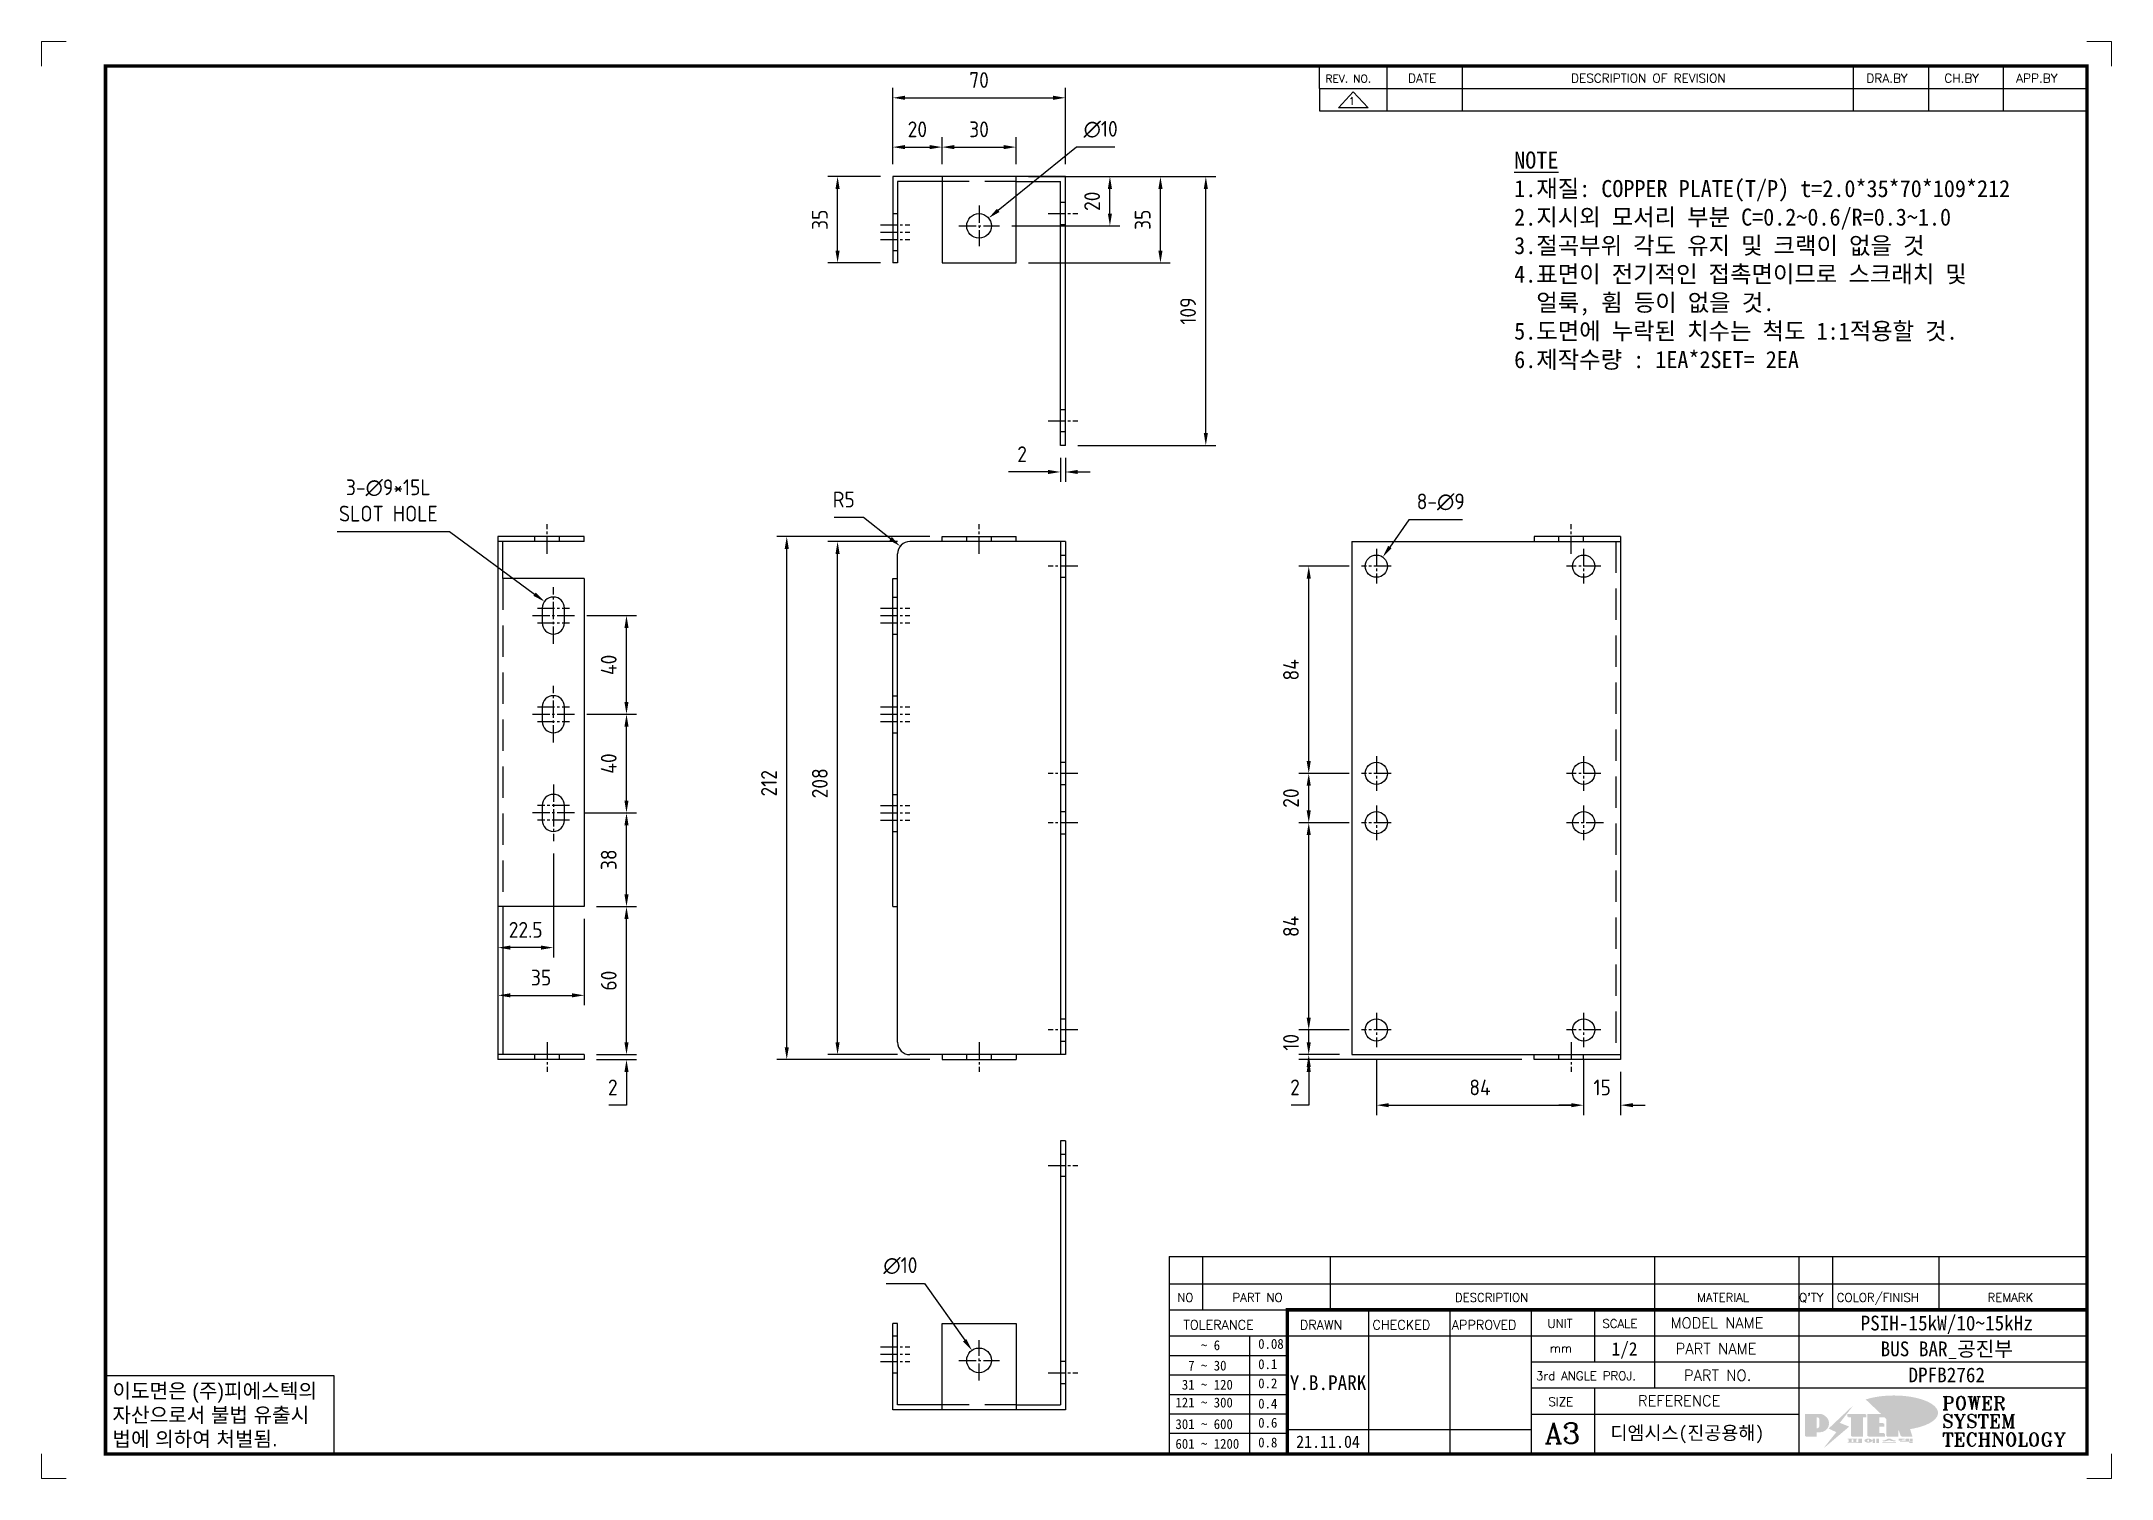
# Model space of a CAD drawing. Header units: millimetres. Extents: x 24815 to 36799, y -9299 to 5469.
# Drawn here: x 26809 to 27648, y -7166 to -6584 of the extents above; entities that cross this region are included whole.
import ezdxf
from ezdxf.enums import TextEntityAlignment as Align

# ---------------------------------------------------------------- set-up
doc = ezdxf.new("R2010")
doc.units = ezdxf.units.MM
doc.linetypes.add('CENTER1', pattern=[10, 7, -1, 1, -1])
doc.linetypes.add('HIDDENX2', pattern=[19.05, 12.7, -6.35])
doc.layers.add('FORMAT-1', color=7, linetype='Continuous')
doc.layers.add('line', color=3, linetype='Continuous')
doc.styles.add('h1', font='')
doc.styles.add('HAN', font='')
doc.styles.add('RC', font='ROMANC.SHX')
doc.styles.add('ROMANT', font='romant')
doc.styles.add('RT', font='ROMANT.SHX', dxfattribs={"oblique": 15})
doc.styles.get("Standard").update_dxf_attribs({"font": 'ISOCP.SHX', "bigfont": 'WHGTXT.SHX'})
doc.styles.get('h1').set_extended_font_data('New Gulim')
doc.styles.get('HAN').set_extended_font_data('GulimChe')
doc.dimstyles.new('PS-2', dxfattribs={"dimscale": 2, "dimtxt": 3.2, "dimasz": 2.5, "dimexe": 2, "dimexo": 2.5, "dimgap": 2, "dimtad": 1, "dimtoh": 1, "dimrnd": 0.05, "dimzin": 12, "dimdsep": 46, "dimtxsty": 'Standard', "dimcen": 0, "dimclrt": 2, "dimazin": 3, "dimtfac": 1, "dimtofl": 0, "dimtmove": 0, "dimatfit": 3, "dimfxl": 0, "dimtolj": 1, "dimtzin": 0, "dimarcsym": 0})

msp = doc.modelspace()

# ---------------------------------------------------------------- texts
at = {"color": 2, "insert": (27405.878, -6628.492), "char_height": 6.93, "width": 278.98932, "attachment_point": 1, "style": 'HAN'}
msp.add_mtext('{\\LNOTE\\P}1.재질: COPPER PLATE(T/P) t=2.0*35*70*109*212\\P2.지시외 모서리 부분 C=0.2~0.6/R=0.3~1.0\\P3.절곡부위 각도 유지 및 크랙이 없을 것\\P4.표면이 전기적인 접촉면이므로 스크래치 및\\P  얼룩, 휨 등이 없을 것.\\P5.도면에 누락된 치수는 척도 1:1적용할 것.\\P{\\C1;6.제작수량 : 1EA*2SET= 2EA}', dxfattribs=at)

# ---------------------------------------------------------------- blocks, each defined once
blk = doc.blocks.new('no3')
at = {"color": 180}
for p, q in [((0, 5.5), (0, 0)), ((0, 5.5), (186, 5.5)), ((6.79, 5.5), (6.79, 0)), ((32.74, 0.11), (32.74, 5.5)), ((98.4, 5.5), (98.4, 0)), ((127.61, 5.5), (127.61, 0)), ((134.43, 5.5), (134.43, 0)), ((155.98, 5.5), (155.98, 0))]:
    blk.add_line(p, q, dxfattribs=at)
at = {"color": 2, "style": 'HAN'}
for tag, p in [('PART-NO', (19.76, 2.75)), ('MATERIAL', (111.38, 2.75)), ("Q'TY", (131.02, 2.75)), ('COLOR/FINISH', (145.2, 2.75)), ('REMARK', (170.76, 2.75))]:
    blk.add_attdef(tag, text='', height=2.9, dxfattribs=at).set_placement(p, align=Align.MIDDLE_CENTER)
blk.add_attdef('DESCRIPTION', text='', height=2.9, dxfattribs=at).set_placement((34.51, 2.75), align=Align.MIDDLE_LEFT)
at = {"color": 2, "style": 'RT', "oblique": 15}
blk.add_attdef('NO', text='', height=1.74, dxfattribs=at).set_placement((3.38, 2.51), align=Align.MIDDLE_CENTER)
blk = doc.blocks.new('re3')
at = {"color": 180}
for p, q in [((0, 0), (0, -4.55)), ((6.87, -0.64), (3.86, -3.91)), ((9.88, -3.91), (3.86, -3.91)), ((6.87, -0.64), (9.88, -3.91)), ((13.74, -4.55), (13.74, 0)), ((28.97, -4.55), (28.97, 0)), ((108.25, -4.55), (108.25, 0)), ((123.49, -4.55), (123.49, 0)), ((138.64, -4.55), (138.64, 0)), ((0, -4.55), (155.53, -4.55))]:
    blk.add_line(p, q, dxfattribs=at)
at = {"color": 2, "style": 'RC', "oblique": 15}
blk.add_attdef('REV.NO', text='', height=1.56, dxfattribs=at).set_placement((6.59, -2.56), align=Align.MIDDLE_CENTER)
blk.add_attdef('-1', text='', height=1.56, dxfattribs=at).set_placement((9.37, -1.66), align=Align.MIDDLE_LEFT)
at = {"color": 2, "style": 'HAN'}
for tag, p in [('REV.-DATE', (21.36, -2.28)), ('DRA.BY', (115.87, -2.28)), ('CH.BY', (131.07, -2.28)), ('APP.BY', (147.09, -2.28))]:
    blk.add_attdef(tag, text='', height=2.5, dxfattribs=at).set_placement(p, align=Align.MIDDLE_CENTER)
blk.add_attdef('DESCRIPTION-OF-REVISION', text='', height=2.5, dxfattribs=at).set_placement((31.61, -2.28), align=Align.MIDDLE_LEFT)
blk = doc.blocks.new('t3')
for p, q in [((0, 15.88), (46.25, 15.88)), ((0, 15.88), (0, 0)), ((46.25, 15.88), (46.25, 0)), ((0, 0), (46.25, 0))]:
    blk.add_line(p, q)
at = {"color": 1, "style": 'h1'}
for s, p in [('이도면은 (주)피에스텍의', (1.4, 11.29)), ('자산으로서 불법 유출시', (1.4, 6.41)), ('법에 의하여 처벌됨.', (1.4, 1.52))]:
    blk.add_text(s, height=3, dxfattribs=at).set_placement(p)
blk = doc.blocks.new('new LOGO')
at = {"layer": 'line'}
h = blk.add_hatch(color=1, dxfattribs=at)
h.paths.add_polyline_path([(41.5, 16.4), (54.3, 16.4, 1), (54.3, 82.9), (0, 82.9), (0, -0.1), (41.5, -0.1)])
h.paths.add_polyline_path([(41.5, 27.9), (41.5, 71.9), (43.6, 71.9, -0.414214), (54.6, 60.9), (54.6, 38.9, -0.414214), (43.6, 27.9)], flags=16)
h.paths.add_polyline_path([(214.7, 71.9), (227.5, 71.9), (227.5, 82.9), (159.7, 82.9), (159.7, 71.9), (172.5, 71.9), (172.5, -0.1), (214.7, -0.1)])
h.paths.add_polyline_path([(276, 37.4), (294.8, 37.4), (294.8, 49.1), (276, 49.1), (276, 71.9), (294.8, 71.9), (294.8, 82.9), (234.5, 82.9), (234.5, -0.1), (297, -0.1), (297, 10.9), (276, 10.9)])
h.paths.add_polyline_path([(347.2, 35.2), (359.7, -0.1), (400.5, -0.1), (379.6, 66.8), (399.7, 82.9), (380.6, 82.9), (347.2, 61.6), (347.2, 82.9), (305.5, 82.9), (305.5, -0.1), (347.2, -0.1)])
h = blk.add_hatch(color=250, dxfattribs=at)
h.paths.add_polyline_path([(44.5, 69.4), (46.6, 69.4, -0.129793), (52, 68, 0.221832), (43.6, 71.9), (41.5, 71.9), (41.5, 27.9), (43.6, 27.9, 0.02048), (44.5, 28)], flags=17)
h.paths.add_polyline_path([(44.5, 13.9), (57.3, 13.9, 0.72362), (77.1, 73.9, -0.679777), (54.3, 16.4), (41.5, 16.4), (41.5, -0.1), (3, -0.1), (3, -2.6), (44.5, -2.6)])
h.paths.add_polyline_path([(117.9, 14.2), (71.5, -44.4), (77.1, -39.6), (120.8, 15.6), (92, 28.9), (173.3, 106), (177.5, 111.4), (89.1, 27.6)])
h.paths.add_polyline_path([(162.7, 71.9), (162.7, 69.4), (172.5, 69.4), (172.5, 71.9)], flags=17)
h.paths.add_polyline_path([(217.7, 69.4), (230.5, 69.4), (230.5, 80.4), (227.5, 80.4), (227.5, 71.9), (214.7, 71.9), (214.7, -0.1), (175.5, -0.1), (175.5, -2.6), (217.7, -2.6)])
h.paths.add_polyline_path([(297.8, 46.6), (294.8, 46.6), (294.8, 37.4), (276, 37.4), (276, 10.9), (279, 10.9), (279, 34.9), (297.8, 34.9)])
h.paths.add_polyline_path([(300, 8.4), (297, 8.4), (297, -0.1), (237.5, -0.1), (237.5, -2.6), (300, -2.6)])
h.paths.add_polyline_path([(297.8, 80.4), (294.8, 80.4), (294.8, 71.9), (276, 71.9), (276, 49.1), (279, 49.1), (279, 69.4), (297.8, 69.4)])
h.paths.add_polyline_path([(350.2, 80.4), (347.2, 80.4), (347.2, 61.6), (350.2, 63.5)])
h.paths.add_polyline_path([(350.2, 26.7), (347.2, 35.2), (347.2, -0.1), (308.5, -0.1), (308.5, -2.6), (350.2, -2.6)])
h.paths.add_polyline_path([(402.7, 80.4), (396.5, 80.4), (379.6, 66.8), (400.5, -0.1), (361.8, -0.1), (362.7, -2.6), (403.5, -2.6), (382.6, 64.3)])
blk.add_hatch(color=5, dxfattribs=at).paths.add_polyline_path([(166.3, 35), (131, 49), (180.4, 112.7), (92, 28.9), (120.8, 15.6), (74.4, -43)])
h = blk.add_hatch(color=253, dxfattribs=at)
edge = h.paths.add_edge_path()
edge.add_ellipse((333.9, 86.4), major_axis=(-165.9, 0), ratio=0.39426, start_angle=111.51268, end_angle=334.46902)
edge.add_ellipse((314.1, 81.2), major_axis=(-153.7, 0), ratio=0.40699, start_angle=121.30662, end_angle=327.74369, ccw=False)
edge.add_line((394, 27.8), (394.7, 25.6))
h = blk.add_hatch(color=250, dxfattribs=at)
edge = h.paths.add_edge_path()
edge.add_ellipse((237.8, -17.6), major_axis=(-14.3, 0), ratio=0.526336, start_angle=192.2456, end_angle=269.07481)
edge.add_line((238.1, -10.1), (237.6, -10.1))
edge.add_ellipse((237.8, -17.6), major_axis=(-14.3, 0), ratio=0.526336, start_angle=270.92519, end_angle=449.07481)
edge.add_line((237.6, -25.1), (238.1, -25.1))
edge.add_ellipse((237.8, -17.6), major_axis=(-14.3, 0), ratio=0.526336, start_angle=450.92519, end_angle=527.7544)
edge.add_line((251.7, -19.2), (254.1, -19.2))
edge.add_line((254.1, -19.2), (254.1, -27.1))
edge.add_line((254.1, -27.1), (263.1, -27.1))
edge.add_line((263.1, -27.1), (263.1, -10.1))
edge.add_line((263.1, -10.1), (254.1, -10.1))
edge.add_line((254.1, -10.1), (254.1, -16))
edge.add_line((254.1, -16), (251.7, -16))
h.paths.add_polyline_path([(241, -16.4), (241, -18.7, -1), (234.4, -18.7), (234.4, -16.4, -1)], flags=16)
h.paths.add_polyline_path([(278.2, -10.1), (268.1, -10.1), (268.1, -27.1), (278.2, -27.1)])
h.paths.add_polyline_path([(310.3, -10.1), (310.3, -11.1, -0.157169), (289.3, -17.5), (294, -19.9, 0.128407), (316.3, -15.9, 0.128407), (338.6, -19.9), (343.3, -17.5, -0.157169), (322.2, -11.1), (322.2, -10.1)])
h.paths.add_polyline_path([(342.1, -25.1), (342.1, -22.3), (290.4, -22.3), (290.4, -25.1)])
h.paths.add_polyline_path([(352, -10.1), (352, -16.2, 0.414214), (354, -18.2), (378.7, -18.2), (378.7, -19.6), (390.2, -19.6), (390.2, -10.1), (378.7, -10.1), (378.7, -13.6), (374.7, -13.6), (374.7, -15.1), (378.7, -15.1), (378.7, -16.2), (364.7, -16.2), (364.7, -15.1), (371.2, -15.1), (371.2, -13.6), (364.7, -13.6), (364.7, -12.6), (374.7, -12.6), (374.7, -10.1)])
h.paths.add_polyline_path([(393.8, -10.1), (393.8, -19.6), (405, -19.6), (405, -10.1)])
h.paths.add_polyline_path([(405, -27.1), (405, -20.9), (356.8, -20.9), (356.8, -23), (391.8, -23), (391.8, -27.1)])
h.paths.add_polyline_path([(200.4, -10.1), (200.4, -22.3), (193.2, -22.3), (193.2, -12.6), (196.6, -12.6), (196.6, -10.1), (161, -10.1), (161, -12.6), (164.5, -12.6), (164.5, -22.3), (161, -22.3), (161, -25.1), (200.4, -25.1), (200.4, -27.1), (213.9, -27.1), (213.9, -10.1)])
h.paths.add_polyline_path([(182, -12.6), (175.6, -12.6), (175.6, -22.3), (182, -22.3)], flags=17)
blk = doc.blocks.new('format-3')
at = {"color": 3, "lineweight": 9}
for p, q in [((0, 286.3), (0, 291.3)), ((5, 291.3), (0, 291.3)), ((414.5, 291.3), (419.5, 291.3)), ((419.5, 286.3), (419.5, 291.3)), ((0, 5), (0, 0)), ((419.5, 5), (419.5, 0)), ((5, 0), (0, 0)), ((414.5, 0), (419.5, 0))]:
    blk.add_line(p, q, dxfattribs=at)
at = {"color": 180}
for p, q in [((258.97, 281.75), (258.97, 286.3)), ((272.71, 281.75), (272.71, 286.3)), ((287.94, 281.75), (287.94, 286.3)), ((367.22, 281.75), (367.22, 286.3)), ((382.45, 281.75), (382.45, 286.3)), ((397.61, 281.75), (397.61, 286.3)), ((258.97, 281.75), (414.5, 281.75)), ((228.5, 39.49), (228.5, 5)), ((228.5, 39.49), (414.5, 39.49)), ((235.29, 39.49), (235.29, 34.21)), ((261.24, 34.21), (261.24, 39.49)), ((326.9, 39.49), (326.9, 34.21)), ((356.11, 39.49), (356.11, 34.21)), ((362.93, 39.49), (362.93, 34.21)), ((384.48, 39.49), (384.48, 34.21)), ((228.5, 34.21), (252.48, 34.21)), ((268.96, 5), (268.96, 34.21)), ((285.45, 5), (285.45, 34.21)), ((301.94, 5), (301.94, 34.21)), ((314.72, 34.21), (314.72, 23.65)), ((326.9, 34.21), (326.9, 18.37)), ((356.11, 34.21), (356.11, 5)), ((228.5, 28.93), (252.48, 28.93)), ((244.89, 5.23), (244.89, 28.93)), ((252.48, 28.93), (414.5, 28.93)), ((228.5, 24.98), (252.48, 24.98)), ((228.5, 21.03), (252.48, 21.03)), ((301.94, 23.65), (414.5, 23.65)), ((228.5, 17.08), (252.48, 17.08)), ((301.94, 18.37), (414.5, 18.37)), ((314.72, 18.37), (314.72, 5)), ((228.5, 13.13), (252.48, 13.13)), ((301.94, 13.09), (356.11, 13.09)), ((228.5, 9.18), (252.48, 9.18)), ((252.48, 9.95), (301.94, 9.95))]:
    blk.add_line(p, q, dxfattribs=at)
at = {"const_width": 0.7}
blk.add_lwpolyline([(252.48, 5), (252.48, 34.21), (414.5, 34.21)], dxfattribs=at)
at = {"layer": 'FORMAT-1', "const_width": 0.7}
blk.add_lwpolyline([(13, 5), (13, 286.3), (414.5, 286.3), (414.5, 5)], close=True, dxfattribs=at)
blk.add_blockref('t3', (13, 5))
at = {"xscale": 0.05400000000000027, "yscale": 0.05400000000000027, "zscale": 0.05400000000000027}
blk.add_blockref('new LOGO', (357.35, 8.65), dxfattribs=at)
at = {"color": 2}
for s, height, style, p in [('REV. NO.', 1.56, 'RC', (260.23, 282.95)), ('DATE', 1.788, 'RC', (276.95, 282.94)), ('DESCRIPTION OF REVISION', 1.7875, 'RC', (309.98, 282.94)), ('DRA.BY', 1.788, 'RC', (369.83, 282.94)), ('CH.BY', 1.788, 'RC', (385.59, 282.94)), ('APP.BY', 1.788, 'RC', (400.18, 282.94)), ('COLOR/FINISH', 1.7424, 'RC', (363.8, 35.83)), ('NO', 1.742, 'RC', (230.16, 35.83)), ('PART NO', 1.742, 'RC', (241.36, 35.83)), ('DESCRIPTION', 1.7424, 'RC', (286.43, 35.83)), ('MATERIAL', 1.742, 'RC', (335.52, 35.83)), ("Q'TY", 1.742, 'RC', (356.17, 35.83)), ('REMARK', 1.742, 'RC', (394.37, 35.83)), (' TOLERANCE', 1.9, 'RC', (230.11, 30.22)), ('DRAWN', 1.9, 'RC', (255, 30.22)), ('CHECKED', 1.9, 'RC', (269.71, 30.22)), ('APPROVED', 1.9, 'RC', (285.8, 30.22)), ('UNIT', 1.742, 'RC', (305.19, 30.55)), ('SCALE', 1.742, 'RC', (316.32, 30.55)), ('MODEL NAME', 2.178, 'RC', (330.12, 30.46)), ('    ~ 6', 2, 'HAN', (229.8, 26.03)), ('0.08', 2, 'HAN', (246.57, 26.31)), ('mm', 1.742, 'RC', (305.67, 25.56)), ('PART NAME', 2.178, 'RC', (331.17, 25.24)), ('  7 ~ 30', 2, 'HAN', (229.8, 21.91)), ('0.1', 2, 'HAN', (246.57, 22.2)), ('3rd ANGLE PROJ.', 1.7424, 'RC', (302.87, 19.97)), ('PART NO.', 2.178, 'RC', (332.84, 19.85)), (' 31 ~ 120', 2, 'HAN', (229.8, 18.04)), ('0.2', 2, 'HAN', (246.57, 18.32)), ('REFERENCE', 2.178, 'RC', (323.52, 14.69)), ('121 ~ 300', 2, 'HAN', (229.8, 14.42)), ('0.4', 2, 'HAN', (246.57, 14.2)), ('SIZE', 1.742, 'RC', (305.39, 14.71)), ('301 ~ 600', 2, 'HAN', (229.8, 10.04)), ('0.6', 2, 'HAN', (246.57, 10.32)), ('601 ~ 1200', 2, 'HAN', (229.8, 6.05)), ('0.8', 2, 'HAN', (246.57, 6.33))]:
    blk.add_text(s, height=height, dxfattribs=dict(at, style=style)).set_placement(p)
at = {"style": 'ROMANT'}
for s, p in [('POWER', (385.15, 13.96)), ('SYSTEM', (385.15, 10.31)), ('TECHNOLOGY', (385.15, 6.56))]:
    blk.add_text(s, height=2.7, dxfattribs=at).set_placement(p)
at = {"color": 2, "lineweight": 25, "style": 'RC'}
blk.add_text('A3', height=4.182, dxfattribs=at).set_placement((304.61, 7.14))
at = {"style": 'HAN'}
for tag, height, p in [('MODEL-NAME', 3, (386.1, 31.53)), ('SCALE', 2.7, (320.81, 26.29)), ('PART-NAME', 3, (386.1, 26.29)), ('CH-BY', 3, (277.21, 19.44)), ('PART-NO', 3, (386.1, 21.01)), ('DRA-BY', 3, (260.72, 19.44)), ('APP-BY', 3, (293.7, 19.44)), ('DRA-DATE', 2.5, (260.72, 7.47)), ('CH-DATE', 2.5, (277.21, 7.47)), ('APP-DATE', 2.5, (293.7, 7.47)), ('관련업체', 3, (333.52, 9.26))]:
    blk.add_attdef(tag, text='', height=height, dxfattribs=at).set_placement(p, align=Align.MIDDLE_CENTER)
blk = doc.blocks.new('*D961')
at = {"color": 0, "lineweight": -2, "ltscale": 10}
for p, q in [((27149, -6638.65), (27127.67, -6638.65)), ((27131.67, -6668.65), (27131.67, -6643.65)), ((27149, -6673.65), (27127.67, -6673.65))]:
    blk.add_line(p, q, dxfattribs=at)
at = {"color": 0, "ltscale": 10}
for points in [[(27130.83, -6643.65), (27132.5, -6643.65), (27131.67, -6638.65)], [(27130.83, -6668.65), (27132.5, -6668.65), (27131.67, -6673.65)]]:
    blk.add_solid(points, dxfattribs=at)
at = {"layer": 'Defpoints', "color": 0, "ltscale": 10}
for p in [(27131.67, -6638.65), (27154, -6638.65), (27154, -6673.65)]:
    blk.add_point(p, dxfattribs=at)
at = {"color": 2, "ltscale": 10, "insert": (27124.47, -6656.15), "char_height": 6.4, "attachment_point": 5, "rotation": 90}
blk.add_mtext('\\A1;35', dxfattribs=at)
blk = doc.blocks.new('*D962')
at = {"color": 0, "lineweight": -2, "ltscale": 10}
for p, q in [((27156, -6786.59), (27127.67, -6786.59)), ((27131.67, -6989.59), (27131.67, -6791.59)), ((27156, -6994.59), (27127.67, -6994.59))]:
    blk.add_line(p, q, dxfattribs=at)
at = {"color": 0, "ltscale": 10}
for points in [[(27130.83, -6791.59), (27132.5, -6791.59), (27131.67, -6786.59)], [(27130.83, -6989.59), (27132.5, -6989.59), (27131.67, -6994.59)]]:
    blk.add_solid(points, dxfattribs=at)
at = {"layer": 'Defpoints', "color": 0, "ltscale": 10}
for p in [(27131.67, -6786.59), (27161, -6786.59), (27161, -6994.59)]:
    blk.add_point(p, dxfattribs=at)
at = {"color": 2, "ltscale": 10, "insert": (27124.47, -6884.59), "char_height": 6.4, "attachment_point": 5, "rotation": 90}
blk.add_mtext('\\A1;208', dxfattribs=at)
blk = doc.blocks.new('*D963')
at = {"color": 0, "lineweight": -2, "ltscale": 10}
for p, q in [((27169, -6784.59), (27107.07, -6784.59)), ((27111.07, -6991.59), (27111.07, -6789.59)), ((27169, -6996.59), (27107.07, -6996.59))]:
    blk.add_line(p, q, dxfattribs=at)
at = {"color": 0, "ltscale": 10}
for points in [[(27110.24, -6789.59), (27111.91, -6789.59), (27111.07, -6784.59)], [(27110.24, -6991.59), (27111.91, -6991.59), (27111.07, -6996.59)]]:
    blk.add_solid(points, dxfattribs=at)
at = {"layer": 'Defpoints', "color": 0, "ltscale": 10}
for p in [(27111.07, -6784.59), (27174, -6784.59), (27174, -6996.59)]:
    blk.add_point(p, dxfattribs=at)
at = {"color": 2, "ltscale": 10, "insert": (27103.87, -6884.59), "char_height": 6.4, "attachment_point": 5, "rotation": 90}
blk.add_mtext('\\A1;212', dxfattribs=at)
blk = doc.blocks.new('*D940')
at = {"color": 0, "lineweight": -2, "ltscale": 10}
for p, q in [((27229, -6638.65), (27284.91, -6638.65)), ((27280.91, -6742.65), (27280.91, -6643.65)), ((27229, -6747.65), (27284.91, -6747.65))]:
    blk.add_line(p, q, dxfattribs=at)
at = {"color": 0, "ltscale": 10}
for points in [[(27280.08, -6643.65), (27281.74, -6643.65), (27280.91, -6638.65)], [(27280.08, -6742.65), (27281.74, -6742.65), (27280.91, -6747.65)]]:
    blk.add_solid(points, dxfattribs=at)
at = {"layer": 'Defpoints', "color": 0, "ltscale": 10}
for p in [(27224, -6638.65), (27280.91, -6638.65), (27224, -6747.65)]:
    blk.add_point(p, dxfattribs=at)
at = {"color": 2, "ltscale": 10, "insert": (27273.71, -6693.15), "char_height": 6.4, "attachment_point": 5, "rotation": 90}
blk.add_mtext('\\A1;109', dxfattribs=at)
blk = doc.blocks.new('*D942')
at = {"color": 0, "lineweight": -2, "ltscale": 10}
for p, q in [((27228.53, -6626.7), (27196.78, -6652.36)), ((27244.06, -6626.7), (27228.53, -6626.7))]:
    blk.add_line(p, q, dxfattribs=at)
at = {"color": 0, "ltscale": 10}
blk.add_solid([(27196.25, -6651.71), (27197.3, -6653.01), (27192.89, -6655.5)], dxfattribs=at)
at = {"layer": 'Defpoints', "color": 0, "ltscale": 10}
for p in [(27192.89, -6655.5), (27185.11, -6661.79)]:
    blk.add_point(p, dxfattribs=at)
at = {"color": 2, "ltscale": 10, "insert": (27238.3, -6619.5), "char_height": 6.4, "attachment_point": 5}
blk.add_mtext('\\A1;∅10', dxfattribs=at)
blk = doc.blocks.new('*D952')
at = {"color": 0, "lineweight": -2, "ltscale": 10}
for p, q in [((27154, -6633.65), (27154, -6602.72)), ((27224, -6633.65), (27224, -6602.72)), ((27159, -6606.72), (27219, -6606.72))]:
    blk.add_line(p, q, dxfattribs=at)
at = {"color": 0, "ltscale": 10}
for points in [[(27159, -6605.88), (27159, -6607.55), (27154, -6606.72)], [(27219, -6605.88), (27219, -6607.55), (27224, -6606.72)]]:
    blk.add_solid(points, dxfattribs=at)
at = {"layer": 'Defpoints', "color": 0, "ltscale": 10}
for p in [(27224, -6606.72), (27154, -6638.65), (27224, -6638.65)]:
    blk.add_point(p, dxfattribs=at)
at = {"color": 2, "ltscale": 10, "insert": (27189, -6599.52), "char_height": 6.4, "attachment_point": 5}
blk.add_mtext('\\A1;70', dxfattribs=at)
blk = doc.blocks.new('*D1372')
at = {"color": 0, "lineweight": -2, "ltscale": 10}
for p, q in [((27154, -6633.65), (27154, -6622.7)), ((27159, -6626.7), (27169, -6626.7)), ((27174, -6633.65), (27174, -6622.7))]:
    blk.add_line(p, q, dxfattribs=at)
at = {"color": 0, "ltscale": 10}
for points in [[(27159, -6625.87), (27159, -6627.53), (27154, -6626.7)], [(27169, -6625.87), (27169, -6627.53), (27174, -6626.7)]]:
    blk.add_solid(points, dxfattribs=at)
at = {"layer": 'Defpoints', "color": 0, "ltscale": 10}
for p in [(27174, -6626.7), (27154, -6638.65), (27174, -6638.65)]:
    blk.add_point(p, dxfattribs=at)
at = {"color": 2, "ltscale": 10, "insert": (27164, -6619.5), "char_height": 6.4, "attachment_point": 5}
blk.add_mtext('\\A1;20', dxfattribs=at)
blk = doc.blocks.new('*D1373')
at = {"color": 0, "lineweight": -2, "ltscale": 10}
for p, q in [((27174, -6633.65), (27174, -6622.7)), ((27179, -6626.7), (27199, -6626.7)), ((27204, -6633.65), (27204, -6622.7))]:
    blk.add_line(p, q, dxfattribs=at)
at = {"color": 0, "ltscale": 10}
for points in [[(27179, -6625.87), (27179, -6627.53), (27174, -6626.7)], [(27199, -6625.87), (27199, -6627.53), (27204, -6626.7)]]:
    blk.add_solid(points, dxfattribs=at)
at = {"layer": 'Defpoints', "color": 0, "ltscale": 10}
for p in [(27204, -6626.7), (27174, -6638.65), (27204, -6638.65)]:
    blk.add_point(p, dxfattribs=at)
at = {"color": 2, "ltscale": 10, "insert": (27189, -6619.5), "char_height": 6.4, "attachment_point": 5}
blk.add_mtext('\\A1;30', dxfattribs=at)
blk = doc.blocks.new('*D1375')
at = {"color": 0, "lineweight": -2, "ltscale": 10}
for p, q in [((27209, -6638.65), (27246.04, -6638.65)), ((27242.04, -6653.65), (27242.04, -6643.65)), ((27202.23, -6658.65), (27246.04, -6658.65))]:
    blk.add_line(p, q, dxfattribs=at)
at = {"color": 0, "ltscale": 10}
for points in [[(27241.21, -6643.65), (27242.87, -6643.65), (27242.04, -6638.65)], [(27241.21, -6653.65), (27242.87, -6653.65), (27242.04, -6658.65)]]:
    blk.add_solid(points, dxfattribs=at)
at = {"layer": 'Defpoints', "color": 0, "ltscale": 10}
for p in [(27204, -6638.65), (27242.04, -6638.65), (27197.23, -6658.65)]:
    blk.add_point(p, dxfattribs=at)
at = {"color": 2, "ltscale": 10, "insert": (27234.84, -6648.65), "char_height": 6.4, "attachment_point": 5, "rotation": 90}
blk.add_mtext('\\A1;20', dxfattribs=at)
blk = doc.blocks.new('*D1376')
at = {"color": 0, "lineweight": -2, "ltscale": 10}
for p, q in [((27209, -6638.65), (27266.52, -6638.65)), ((27262.52, -6668.65), (27262.52, -6643.65)), ((27209, -6673.65), (27266.52, -6673.65))]:
    blk.add_line(p, q, dxfattribs=at)
at = {"color": 0, "ltscale": 10}
for points in [[(27261.69, -6643.65), (27263.36, -6643.65), (27262.52, -6638.65)], [(27261.69, -6668.65), (27263.36, -6668.65), (27262.52, -6673.65)]]:
    blk.add_solid(points, dxfattribs=at)
at = {"layer": 'Defpoints', "color": 0, "ltscale": 10}
for p in [(27204, -6638.65), (27262.52, -6638.65), (27204, -6673.65)]:
    blk.add_point(p, dxfattribs=at)
at = {"color": 2, "ltscale": 10, "insert": (27255.32, -6656.15), "char_height": 6.4, "attachment_point": 5, "rotation": 90}
blk.add_mtext('\\A1;35', dxfattribs=at)
blk = doc.blocks.new('*D1377')
at = {"color": 0, "lineweight": -2, "ltscale": 10}
for p, q in [((27434.03, -6996.59), (27434.03, -7019.08)), ((27449.03, -7001.59), (27449.03, -7019.08)), ((27429.03, -7015.08), (27424.03, -7015.08)), ((27454.03, -7015.08), (27459.03, -7015.08))]:
    blk.add_line(p, q, dxfattribs=at)
at = {"color": 0, "ltscale": 10}
for points in [[(27429.03, -7014.25), (27429.03, -7015.91), (27434.03, -7015.08)], [(27454.03, -7014.25), (27454.03, -7015.91), (27449.03, -7015.08)]]:
    blk.add_solid(points, dxfattribs=at)
at = {"layer": 'Defpoints', "color": 0, "ltscale": 10}
for p in [(27434.03, -6991.59), (27449.03, -6996.59), (27434.03, -7015.08)]:
    blk.add_point(p, dxfattribs=at)
at = {"color": 2, "ltscale": 10, "insert": (27441.53, -7007.88), "char_height": 6.4, "attachment_point": 5}
blk.add_mtext('\\A1;15', dxfattribs=at)
blk = doc.blocks.new('*D1378')
at = {"color": 0, "lineweight": -2, "ltscale": 10}
for p, q in [((27350.03, -6996.59), (27350.03, -7019.08)), ((27434.03, -6996.59), (27434.03, -7019.08)), ((27355.03, -7015.08), (27429.03, -7015.08))]:
    blk.add_line(p, q, dxfattribs=at)
at = {"color": 0, "ltscale": 10}
for points in [[(27355.03, -7014.25), (27355.03, -7015.91), (27350.03, -7015.08)], [(27429.03, -7014.25), (27429.03, -7015.91), (27434.03, -7015.08)]]:
    blk.add_solid(points, dxfattribs=at)
at = {"layer": 'Defpoints', "color": 0, "ltscale": 10}
for p in [(27350.03, -6991.59), (27434.03, -6991.59), (27434.03, -7015.08)]:
    blk.add_point(p, dxfattribs=at)
at = {"color": 2, "ltscale": 10, "insert": (27392.03, -7007.88), "char_height": 6.4, "attachment_point": 5}
blk.add_mtext('\\A1;84', dxfattribs=at)
blk = doc.blocks.new('*D1379')
at = {"color": 0, "lineweight": -2, "ltscale": 10}
for p, q in [((27322.62, -6979.59), (27322.62, -6974.59)), ((27339.03, -6984.59), (27318.62, -6984.59)), ((27335.03, -6994.59), (27318.62, -6994.59)), ((27322.62, -6999.59), (27322.62, -7004.59))]:
    blk.add_line(p, q, dxfattribs=at)
at = {"color": 0, "ltscale": 10}
for points in [[(27321.78, -6979.59), (27323.45, -6979.59), (27322.62, -6984.59)], [(27321.78, -6999.59), (27323.45, -6999.59), (27322.62, -6994.59)]]:
    blk.add_solid(points, dxfattribs=at)
at = {"layer": 'Defpoints', "color": 0, "ltscale": 10}
for p in [(27322.62, -6984.59), (27344.03, -6984.59), (27340.03, -6994.59)]:
    blk.add_point(p, dxfattribs=at)
at = {"color": 2, "ltscale": 10, "insert": (27315.42, -6989.59), "char_height": 6.4, "attachment_point": 5, "rotation": 90}
blk.add_mtext('\\A1;10', dxfattribs=at)
blk = doc.blocks.new('*D1380')
at = {"color": 0, "lineweight": -2, "ltscale": 10}
for p, q in [((27339.03, -6900.59), (27318.62, -6900.59)), ((27322.62, -6979.59), (27322.62, -6905.59)), ((27339.03, -6984.59), (27318.62, -6984.59))]:
    blk.add_line(p, q, dxfattribs=at)
at = {"color": 0, "ltscale": 10}
for points in [[(27321.78, -6905.59), (27323.45, -6905.59), (27322.62, -6900.59)], [(27321.78, -6979.59), (27323.45, -6979.59), (27322.62, -6984.59)]]:
    blk.add_solid(points, dxfattribs=at)
at = {"layer": 'Defpoints', "color": 0, "ltscale": 10}
for p in [(27322.62, -6900.59), (27344.03, -6900.59), (27344.03, -6984.59)]:
    blk.add_point(p, dxfattribs=at)
at = {"color": 2, "ltscale": 10, "insert": (27315.42, -6942.59), "char_height": 6.4, "attachment_point": 5, "rotation": 90}
blk.add_mtext('\\A1;84', dxfattribs=at)
blk = doc.blocks.new('*D1381')
at = {"color": 0, "lineweight": -2, "ltscale": 10}
for p, q in [((27339.03, -6880.59), (27318.62, -6880.59)), ((27322.62, -6895.59), (27322.62, -6885.59)), ((27339.03, -6900.59), (27318.62, -6900.59))]:
    blk.add_line(p, q, dxfattribs=at)
at = {"color": 0, "ltscale": 10}
for points in [[(27321.78, -6885.59), (27323.45, -6885.59), (27322.62, -6880.59)], [(27321.78, -6895.59), (27323.45, -6895.59), (27322.62, -6900.59)]]:
    blk.add_solid(points, dxfattribs=at)
at = {"layer": 'Defpoints', "color": 0, "ltscale": 10}
for p in [(27322.62, -6880.59), (27344.03, -6880.59), (27344.03, -6900.59)]:
    blk.add_point(p, dxfattribs=at)
at = {"color": 2, "ltscale": 10, "insert": (27315.42, -6890.59), "char_height": 6.4, "attachment_point": 5, "rotation": 90}
blk.add_mtext('\\A1;20', dxfattribs=at)
blk = doc.blocks.new('*D1382')
at = {"color": 0, "lineweight": -2, "ltscale": 10}
for p, q in [((27339.03, -6796.59), (27318.62, -6796.59)), ((27322.62, -6875.59), (27322.62, -6801.59)), ((27339.03, -6880.59), (27318.62, -6880.59))]:
    blk.add_line(p, q, dxfattribs=at)
at = {"color": 0, "ltscale": 10}
for points in [[(27321.78, -6801.59), (27323.45, -6801.59), (27322.62, -6796.59)], [(27321.78, -6875.59), (27323.45, -6875.59), (27322.62, -6880.59)]]:
    blk.add_solid(points, dxfattribs=at)
at = {"layer": 'Defpoints', "color": 0, "ltscale": 10}
for p in [(27322.62, -6796.59), (27344.03, -6796.59), (27344.03, -6880.59)]:
    blk.add_point(p, dxfattribs=at)
at = {"color": 2, "ltscale": 10, "insert": (27315.42, -6838.59), "char_height": 6.4, "attachment_point": 5, "rotation": 90}
blk.add_mtext('\\A1;84', dxfattribs=at)
blk = doc.blocks.new('*D1385')
at = {"color": 0, "lineweight": -2, "ltscale": 10}
for p, q in [((27151.36, -7087.35), (27166.89, -7087.35)), ((27166.89, -7087.35), (27183.21, -7110.36))]:
    blk.add_line(p, q, dxfattribs=at)
at = {"color": 0, "ltscale": 10}
blk.add_solid([(27183.89, -7109.88), (27182.53, -7110.84), (27186.11, -7114.44)], dxfattribs=at)
at = {"layer": 'Defpoints', "color": 0, "ltscale": 10}
for p in [(27186.11, -7114.44), (27191.89, -7122.59)]:
    blk.add_point(p, dxfattribs=at)
at = {"color": 2, "ltscale": 10, "insert": (27157.13, -7080.15), "char_height": 6.4, "attachment_point": 5}
blk.add_mtext('\\A1;∅10', dxfattribs=at)
blk = doc.blocks.new('*D1391')
at = {"color": 0, "lineweight": -2}
for p, q in [((27363.25, -6777.75), (27355.48, -6788.81)), ((27384.98, -6777.75), (27363.25, -6777.75))]:
    blk.add_line(p, q, dxfattribs=at)
at = {"color": 0}
blk.add_solid([(27354.8, -6788.33), (27356.16, -6789.29), (27352.61, -6792.91)], dxfattribs=at)
at = {"layer": 'Defpoints', "color": 0}
for p in [(27352.61, -6792.91), (27347.44, -6800.27)]:
    blk.add_point(p, dxfattribs=at)
at = {"color": 2, "insert": (27376.11, -6770.55), "char_height": 6.4, "attachment_point": 5}
blk.add_mtext('\\A1;8-∅9', dxfattribs=at)
blk = doc.blocks.new('*D1392')
at = {"color": 0, "lineweight": -2, "ltscale": 10}
for p, q in [((27222, -6752.65), (27222, -6762.4)), ((27224, -6752.65), (27224, -6762.4)), ((27217, -6758.4), (27200.89, -6758.4)), ((27229, -6758.4), (27234, -6758.4))]:
    blk.add_line(p, q, dxfattribs=at)
at = {"color": 0, "ltscale": 10}
for points in [[(27217, -6757.56), (27217, -6759.23), (27222, -6758.4)], [(27229, -6757.56), (27229, -6759.23), (27224, -6758.4)]]:
    blk.add_solid(points, dxfattribs=at)
at = {"layer": 'Defpoints', "color": 0, "ltscale": 10}
for p in [(27222, -6747.65), (27224, -6747.65), (27222, -6758.4)]:
    blk.add_point(p, dxfattribs=at)
at = {"color": 2, "ltscale": 10, "insert": (27206.45, -6751.19), "char_height": 6.4, "attachment_point": 5}
blk.add_mtext('\\A1;2', dxfattribs=at)
blk = doc.blocks.new('A$C761E00D2')
at = {"color": 6}
for p, q in [((0, 0), (-63, 0)), ((-50, 2), (-20, 2)), ((-50, 0), (-50, 2)), ((-20, 0), (-20, 2)), ((-2, 0), (-2, -208)), ((0, 0), (0, -208)), ((-68, -203), (-68, -5)), ((-70, -148), (-70, -15)), ((-70, -15), (-68, -15)), ((-70, -148), (-68, -148)), ((0, -208), (-63, -208)), ((-50, -208), (-50, -210)), ((-20, -208), (-20, -210)), ((-50, -210), (-20, -210))]:
    blk.add_line(p, q, dxfattribs=at)
at = {"color": 2, "linetype": 'HIDDENX2'}
for p, q in [((-40, 0), (-40, 2)), ((-30, 0), (-30, 2)), ((-2, -5.5), (0, -5.5)), ((-2, -14.5), (0, -14.5)), ((-70, -22.5), (-68, -22.5)), ((-70, -37.5), (-68, -37.5)), ((-70, -62.5), (-68, -62.5)), ((-70, -77.5), (-68, -77.5)), ((-2, -89.5), (0, -89.5)), ((-2, -98.5), (0, -98.5)), ((-70, -102.5), (-68, -102.5)), ((-2, -109.5), (0, -109.5)), ((-70, -117.5), (-68, -117.5)), ((-2, -118.5), (0, -118.5)), ((-2, -193.5), (0, -193.5)), ((-40, -210), (-40, -208)), ((-30, -210), (-30, -208)), ((-2, -202.5), (0, -202.5))]:
    blk.add_line(p, q, dxfattribs=at)
at = {"color": 1, "linetype": 'CENTER1'}
for p, q in [((-35, -5), (-35, 7)), ((5, -10), (-7, -10)), ((-75, -27), (-63, -27)), ((-75, -30), (-63, -30)), ((-75, -33), (-63, -33)), ((-75, -67), (-63, -67)), ((-75, -70), (-63, -70)), ((-75, -73), (-63, -73)), ((5, -94), (-7, -94)), ((-75, -107), (-63, -107)), ((-75, -110), (-63, -110)), ((-75, -113), (-63, -113)), ((5, -114), (-7, -114)), ((5, -198), (-7, -198)), ((-35, -203), (-35, -215))]:
    blk.add_line(p, q, dxfattribs=at)
at = {"color": 6}
for centre, start, end in [((-63, -5), 90, 180), ((-63, -203), 180, 270)]:
    blk.add_arc(centre, 5, start, end, dxfattribs=at)
blk = doc.blocks.new('*D1400')
at = {"color": 0, "lineweight": -2}
for p, q in [((27130.22, -6776.75), (27142.16, -6776.75)), ((27142.16, -6776.75), (27153.15, -6785.4))]:
    blk.add_line(p, q, dxfattribs=at)
at = {"color": 0}
blk.add_solid([(27153.66, -6784.75), (27152.63, -6786.05), (27157.07, -6788.49)], dxfattribs=at)
at = {"layer": 'Defpoints', "color": 0}
for p in [(27157.07, -6788.49), (27161, -6791.59)]:
    blk.add_point(p, dxfattribs=at)
at = {"color": 2, "insert": (27134.19, -6769.55), "char_height": 6.4, "attachment_point": 5}
blk.add_mtext('\\A1;R5', dxfattribs=at)
blk = doc.blocks.new('*D1401')
at = {"color": 0, "lineweight": -2}
for p, q in [((27030.01, -6896.59), (27050.12, -6896.59)), ((27046.12, -6929.59), (27046.12, -6901.59)), ((27034.01, -6934.59), (27050.12, -6934.59))]:
    blk.add_line(p, q, dxfattribs=at)
at = {"color": 0}
for points in [[(27045.29, -6901.59), (27046.95, -6901.59), (27046.12, -6896.59)], [(27045.29, -6929.59), (27046.95, -6929.59), (27046.12, -6934.59)]]:
    blk.add_solid(points, dxfattribs=at)
at = {"layer": 'Defpoints', "color": 0}
for p in [(27025.01, -6896.59), (27046.12, -6896.59), (27029.01, -6934.59)]:
    blk.add_point(p, dxfattribs=at)
at = {"color": 2, "insert": (27038.92, -6915.59), "char_height": 6.4, "attachment_point": 5, "rotation": 90}
blk.add_mtext('\\A1;38', dxfattribs=at)
blk = doc.blocks.new('*D1402')
at = {"color": 0, "lineweight": -2}
for p, q in [((27030.01, -6856.59), (27050.12, -6856.59)), ((27046.12, -6891.59), (27046.12, -6861.59)), ((27028.85, -6896.59), (27050.12, -6896.59))]:
    blk.add_line(p, q, dxfattribs=at)
at = {"color": 0}
for points in [[(27045.29, -6861.59), (27046.95, -6861.59), (27046.12, -6856.59)], [(27045.29, -6891.59), (27046.95, -6891.59), (27046.12, -6896.59)]]:
    blk.add_solid(points, dxfattribs=at)
at = {"layer": 'Defpoints', "color": 0}
for p in [(27025.01, -6856.59), (27046.12, -6856.59), (27023.85, -6896.59)]:
    blk.add_point(p, dxfattribs=at)
at = {"color": 2, "insert": (27038.92, -6876.59), "char_height": 6.4, "attachment_point": 5, "rotation": 90}
blk.add_mtext('\\A1;40', dxfattribs=at)
blk = doc.blocks.new('*D1403')
at = {"color": 0, "lineweight": -2}
for p, q in [((27030.01, -6816.59), (27050.12, -6816.59)), ((27046.12, -6851.59), (27046.12, -6821.59)), ((27030.01, -6856.59), (27050.12, -6856.59))]:
    blk.add_line(p, q, dxfattribs=at)
at = {"color": 0}
for points in [[(27045.29, -6821.59), (27046.95, -6821.59), (27046.12, -6816.59)], [(27045.29, -6851.59), (27046.95, -6851.59), (27046.12, -6856.59)]]:
    blk.add_solid(points, dxfattribs=at)
at = {"layer": 'Defpoints', "color": 0}
for p in [(27025.01, -6816.59), (27046.12, -6816.59), (27025.01, -6856.59)]:
    blk.add_point(p, dxfattribs=at)
at = {"color": 2, "insert": (27038.92, -6836.59), "char_height": 6.4, "attachment_point": 5, "rotation": 90}
blk.add_mtext('\\A1;40', dxfattribs=at)
blk = doc.blocks.new('*D1404')
at = {"color": 0, "lineweight": -2}
for p, q in [((26994.01, -6913.09), (26994.01, -6955.2)), ((27016.51, -6913.09), (27016.51, -6955.2)), ((27011.51, -6951.2), (26999.01, -6951.2))]:
    blk.add_line(p, q, dxfattribs=at)
at = {"color": 0}
for points in [[(26999.01, -6950.37), (26999.01, -6952.03), (26994.01, -6951.2)], [(27011.51, -6950.37), (27011.51, -6952.03), (27016.51, -6951.2)]]:
    blk.add_solid(points, dxfattribs=at)
at = {"layer": 'Defpoints', "color": 0}
for p in [(26994.01, -6908.09), (27016.51, -6908.09), (26994.01, -6951.2)]:
    blk.add_point(p, dxfattribs=at)
at = {"color": 2, "insert": (27005.26, -6944), "char_height": 6.4, "attachment_point": 5}
blk.add_mtext('\\A1;22.5', dxfattribs=at)
blk = doc.blocks.new('*D1405')
at = {"color": 0, "lineweight": -2}
for p, q in [((26994.01, -6939.59), (26994.01, -6974.55)), ((27029.01, -6939.59), (27029.01, -6974.55)), ((26999.01, -6970.55), (27024.01, -6970.55))]:
    blk.add_line(p, q, dxfattribs=at)
at = {"color": 0}
for points in [[(26999.01, -6969.71), (26999.01, -6971.38), (26994.01, -6970.55)], [(27024.01, -6969.71), (27024.01, -6971.38), (27029.01, -6970.55)]]:
    blk.add_solid(points, dxfattribs=at)
at = {"layer": 'Defpoints', "color": 0}
for p in [(26994.01, -6934.59), (27029.01, -6934.59), (27029.01, -6970.55)]:
    blk.add_point(p, dxfattribs=at)
at = {"color": 2, "insert": (27011.51, -6963.35), "char_height": 6.4, "attachment_point": 5}
blk.add_mtext('\\A1;35', dxfattribs=at)
blk = doc.blocks.new('*D1406')
at = {"color": 0, "lineweight": -2}
for p, q in [((27034.01, -6934.59), (27050.12, -6934.59)), ((27046.12, -6989.59), (27046.12, -6939.59)), ((27034.01, -6994.59), (27050.12, -6994.59))]:
    blk.add_line(p, q, dxfattribs=at)
at = {"color": 0}
for points in [[(27045.29, -6939.59), (27046.95, -6939.59), (27046.12, -6934.59)], [(27045.29, -6989.59), (27046.95, -6989.59), (27046.12, -6994.59)]]:
    blk.add_solid(points, dxfattribs=at)
at = {"layer": 'Defpoints', "color": 0}
for p in [(27029.01, -6934.59), (27046.12, -6934.59), (27029.01, -6994.59)]:
    blk.add_point(p, dxfattribs=at)
at = {"color": 2, "insert": (27038.92, -6964.59), "char_height": 6.4, "attachment_point": 5, "rotation": 90}
blk.add_mtext('\\A1;60', dxfattribs=at)
blk = doc.blocks.new('*D1407')
at = {"color": 0, "lineweight": -2}
for p, q in [((27046.12, -6989.59), (27046.12, -6984.59)), ((27034.01, -6994.59), (27050.12, -6994.59)), ((27034.01, -6996.59), (27050.12, -6996.59)), ((27046.12, -7001.59), (27046.12, -7015.08)), ((27046.12, -7015.08), (27039.01, -7015.08))]:
    blk.add_line(p, q, dxfattribs=at)
at = {"color": 0}
for points in [[(27045.29, -6989.59), (27046.95, -6989.59), (27046.12, -6994.59)], [(27045.29, -7001.59), (27046.95, -7001.59), (27046.12, -6996.59)]]:
    blk.add_solid(points, dxfattribs=at)
at = {"layer": 'Defpoints', "color": 0}
for p in [(27029.01, -6994.59), (27029.01, -6996.59), (27046.12, -6994.59)]:
    blk.add_point(p, dxfattribs=at)
at = {"color": 2, "insert": (27040.57, -7007.88), "char_height": 6.4, "attachment_point": 5}
blk.add_mtext('\\A1;2', dxfattribs=at)
blk = doc.blocks.new('*D1408')
at = {"color": 0, "lineweight": -2}
for p, q in [((27322.62, -6989.59), (27322.62, -6984.59)), ((27335.03, -6994.59), (27318.62, -6994.59)), ((27409.03, -6996.59), (27318.62, -6996.59)), ((27322.62, -7001.59), (27322.62, -7015.06)), ((27322.62, -7015.06), (27315.51, -7015.06))]:
    blk.add_line(p, q, dxfattribs=at)
at = {"color": 0}
for points in [[(27321.78, -6989.59), (27323.45, -6989.59), (27322.62, -6994.59)], [(27321.78, -7001.59), (27323.45, -7001.59), (27322.62, -6996.59)]]:
    blk.add_solid(points, dxfattribs=at)
at = {"layer": 'Defpoints', "color": 0}
for p in [(27322.62, -6994.59), (27340.03, -6994.59), (27414.03, -6996.59)]:
    blk.add_point(p, dxfattribs=at)
at = {"color": 2, "insert": (27317.06, -7007.86), "char_height": 6.4, "attachment_point": 5}
blk.add_mtext('\\A1;2', dxfattribs=at)
blk = doc.blocks.new('*D1409')
at = {"color": 0, "lineweight": -2}
for p, q in [((26928.83, -6782.48), (26974.33, -6782.48)), ((26974.33, -6782.48), (27008.86, -6807.95))]:
    blk.add_line(p, q, dxfattribs=at)
at = {"color": 0}
blk.add_solid([(27009.36, -6807.28), (27008.37, -6808.62), (27012.89, -6810.92)], dxfattribs=at)
at = {"layer": 'Defpoints', "color": 0}
for p in [(27012.89, -6810.92), (27020.13, -6816.26)]:
    blk.add_point(p, dxfattribs=at)
at = {"color": 2, "insert": (26949.58, -6769.94), "char_height": 6.4, "attachment_point": 5}
blk.add_mtext('\\A1;3-∅9*15L\\PSLOT HOLE', dxfattribs=at)

# ---------------------------------------------------------------- dimensions: what is measured, and where the dimension line sits
at = {"ltscale": 10}
for base, p1, p2, picture, middle in [((27224, -6606.716), (27154.002, -6638.648), (27224, -6638.648), '*D952', (27189.001, -6606.716)), ((27174.002, -6626.698), (27154, -6638.648), (27174.002, -6638.648), '*D1372', (27164.001, -6626.698)), ((27434.026, -7015.082), (27449.026, -6996.589), (27434.026, -6991.589), '*D1377', (27441.526, -7015.082))]:
    dim = msp.add_linear_dim(base=base, p1=p1, p2=p2, dimstyle='PS-2', dxfattribs=at)
    dim.commit()
    dim.dimension.update_dxf_attribs({"geometry": picture, "text_midpoint": middle, "dimtype": 160})
for base, p1, p2, picture, middle in [((27204.002, -6626.698), (27174.002, -6638.648), (27204.002, -6638.648), '*D1373', (27189.002, -6619.498)), ((27222, -6758.395), (27224, -6747.648), (27222, -6747.648), '*D1392', (27206.447, -6751.195)), ((27434.026, -7015.082), (27350.026, -6991.589), (27434.026, -6991.589), '*D1378', (27392.026, -7007.882))]:
    dim = msp.add_linear_dim(base=base, p1=p1, p2=p2, dimstyle='PS-2', dxfattribs=at)
    dim.commit()
    dim.dimension.update_dxf_attribs({"geometry": picture, "text_midpoint": middle})
for p1, p2, picture, middle in [((27185.111, -6661.79), (27192.889, -6655.505), '*D942', (27238.297, -6626.698)), ((27191.894, -7122.594), (27186.107, -7114.438), '*D1385', (27157.125, -7087.353))]:
    dim = msp.add_diameter_dim_2p(p1=p1, p2=p2, dimstyle='PS-2', dxfattribs=at)
    dim.commit()
    dim.dimension.update_dxf_attribs({"geometry": picture, "text_midpoint": middle, "dimtype": 163})
for base, p1, p2, picture, middle in [((27131.668, -6638.648), (27154, -6673.648), (27154.002, -6638.648), '*D961', (27124.468, -6656.148)), ((27262.522, -6638.648), (27204.002, -6673.648), (27204.002, -6638.648), '*D1376', (27255.322, -6656.148)), ((27322.617, -6796.589), (27344.026, -6880.589), (27344.026, -6796.589), '*D1382', (27315.417, -6838.589)), ((27322.617, -6900.589), (27344.026, -6984.589), (27344.026, -6900.589), '*D1380', (27315.417, -6942.589))]:
    dim = msp.add_linear_dim(base=base, p1=p1, p2=p2, angle=90, dimstyle='PS-2', dxfattribs=at)
    dim.commit()
    dim.dimension.update_dxf_attribs({"geometry": picture, "text_midpoint": middle})
for base, p1, p2, picture, middle in [((27242.039, -6638.648), (27197.228, -6658.648), (27204.002, -6638.648), '*D1375', (27242.039, -6648.648)), ((27280.911, -6638.648), (27224, -6747.648), (27224, -6638.648), '*D940', (27280.911, -6693.148)), ((27111.072, -6784.589), (27174, -6996.589), (27174, -6784.589), '*D963', (27111.072, -6884.589)), ((27131.668, -6786.589), (27161, -6994.589), (27161, -6786.589), '*D962', (27131.668, -6884.589)), ((27322.617, -6880.589), (27344.026, -6900.589), (27344.026, -6880.589), '*D1381', (27322.617, -6890.589)), ((27322.617, -6984.589), (27340.026, -6994.589), (27344.026, -6984.589), '*D1379', (27322.617, -6989.589))]:
    dim = msp.add_linear_dim(base=base, p1=p1, p2=p2, angle=90, dimstyle='PS-2', dxfattribs=at)
    dim.commit()
    dim.dimension.update_dxf_attribs({"geometry": picture, "text_midpoint": middle, "dimtype": 160})
for p1, p2, text, picture, middle in [((27020.131, -6816.261), (27012.888, -6810.918), '3-<>*15L\\PSLOT HOLE', '*D1409', (26949.578, -6782.476)), ((27347.441, -6800.273), (27352.611, -6792.906), '8-<>', '*D1391', (27376.114, -6777.751))]:
    dim = msp.add_diameter_dim_2p(p1=p1, p2=p2, text=text, dimstyle='PS-2')
    dim.commit()
    dim.dimension.update_dxf_attribs({"geometry": picture, "text_midpoint": middle, "dimtype": 163})
dim = msp.add_radius_dim(center=(27161, -6791.589), mpoint=(27157.073, -6788.495), dimstyle='PS-2')
dim.commit()
dim.dimension.update_dxf_attribs({"geometry": '*D1400', "text_midpoint": (27134.189, -6776.745), "dimtype": 164})
for base, p1, p2, picture, middle in [((27046.121, -6816.589), (27025.009, -6856.589), (27025.009, -6816.589), '*D1403', (27038.921, -6836.589)), ((27046.121, -6856.589), (27023.851, -6896.589), (27025.009, -6856.589), '*D1402', (27038.921, -6876.589)), ((27046.121, -6896.589), (27029.009, -6934.589), (27025.009, -6896.589), '*D1401', (27038.921, -6915.589)), ((27046.121, -6934.589), (27029.009, -6994.589), (27029.009, -6934.589), '*D1406', (27038.921, -6964.589))]:
    dim = msp.add_linear_dim(base=base, p1=p1, p2=p2, angle=90, dimstyle='PS-2')
    dim.commit()
    dim.dimension.update_dxf_attribs({"geometry": picture, "text_midpoint": middle})
for base, p1, p2, picture, middle in [((26994.009, -6951.198), (27016.509, -6908.089), (26994.009, -6908.089), '*D1404', (27005.259, -6943.998)), ((27029.009, -6970.546), (26994.009, -6934.589), (27029.009, -6934.589), '*D1405', (27011.509, -6963.346))]:
    dim = msp.add_linear_dim(base=base, p1=p1, p2=p2, dimstyle='PS-2')
    dim.commit()
    dim.dimension.update_dxf_attribs({"geometry": picture, "text_midpoint": middle})
for base, p1, p2, picture, middle in [((27046.121, -6994.589), (27029.009, -6996.589), (27029.009, -6994.589), '*D1407', (27040.567, -7015.082)), ((27322.617, -6994.589), (27414.026, -6996.589), (27340.026, -6994.589), '*D1408', (27317.064, -7015.058))]:
    dim = msp.add_linear_dim(base=base, p1=p1, p2=p2, angle=90, dimstyle='PS-2')
    dim.commit()
    dim.dimension.update_dxf_attribs({"geometry": picture, "text_midpoint": middle, "dimtype": 160})

# ---------------------------------------------------------------- linework, layer by layer
at = {"color": 6}
for p, q in [((27154, -6638.648), (27154, -6673.648)), ((27224, -6638.648), (27154, -6638.648)), ((27174.002, -6640.648), (27156, -6640.648)), ((27156, -6640.648), (27156, -6673.648)), ((27174.002, -6638.648), (27174.002, -6673.648)), ((27204.002, -6673.648), (27204.002, -6638.648)), ((27204.002, -6640.648), (27222, -6640.648)), ((27222, -6747.648), (27222, -6640.648)), ((27224, -6747.648), (27224, -6638.648)), ((27156, -6673.648), (27154, -6673.648)), ((27174.002, -6673.648), (27204.002, -6673.648)), ((27224, -6747.648), (27222, -6747.648)), ((26994.009, -6784.589), (26994.009, -6996.589)), ((27029.009, -6784.589), (26994.009, -6784.589)), ((27029.009, -6786.589), (26994.009, -6786.589)), ((26996.009, -6801.589), (26996.009, -6786.589)), ((27029.009, -6786.589), (27029.009, -6784.589)), ((27340.026, -6786.589), (27449.026, -6786.589)), ((27340.026, -6786.589), (27340.026, -6994.589)), ((27449.026, -6784.589), (27414.026, -6784.589)), ((27414.026, -6784.589), (27414.026, -6786.589)), ((27449.026, -6784.589), (27449.026, -6996.589)), ((27029.009, -6801.589), (26996.009, -6801.589)), ((27029.009, -6801.589), (27029.009, -6934.589)), ((27029.009, -6934.589), (26994.009, -6934.589)), ((26996.009, -6934.589), (26996.009, -6994.589)), ((27029.009, -6994.589), (26994.009, -6994.589)), ((27029.009, -6996.589), (26994.009, -6996.589)), ((27029.009, -6994.589), (27029.009, -6996.589)), ((27340.026, -6994.589), (27449.026, -6994.589)), ((27414.026, -6996.589), (27414.026, -6994.589)), ((27449.026, -6996.589), (27414.026, -6996.589)), ((27222, -7029.516), (27222, -7136.516)), ((27224, -7029.516), (27222, -7029.516)), ((27224, -7029.516), (27224, -7138.516)), ((27154, -7138.516), (27154, -7103.516)), ((27156, -7103.516), (27154, -7103.516)), ((27156, -7136.516), (27156, -7103.516)), ((27174.002, -7138.516), (27174.002, -7103.516)), ((27174.002, -7103.516), (27204.002, -7103.516)), ((27204.002, -7103.516), (27204.002, -7138.516)), ((27224, -7138.516), (27154, -7138.516)), ((27174.002, -7136.516), (27156, -7136.516)), ((27204.002, -7136.516), (27222, -7136.516))]:
    msp.add_line(p, q, dxfattribs=at)
at = {"color": 2, "linetype": 'HIDDENX2'}
for p, q in [((27204.002, -6640.648), (27174.002, -6640.648)), ((27223.997, -6649.148), (27221.997, -6649.148)), ((27154, -6653.648), (27156, -6653.648)), ((27224, -6658.148), (27222, -6658.148)), ((27154, -6668.648), (27156, -6668.648)), ((27224, -6733.148), (27222, -6733.148)), ((27224, -6742.148), (27222, -6742.148)), ((27009.009, -6786.589), (27009.009, -6784.589)), ((27019.009, -6786.589), (27019.009, -6784.589)), ((27424.026, -6786.589), (27424.026, -6784.589)), ((27434.026, -6786.589), (27434.026, -6784.589)), ((27447.026, -6786.589), (27447.026, -6994.589)), ((26996.009, -6801.589), (26996.009, -6934.589)), ((27009.009, -6996.589), (27009.009, -6994.589)), ((27019.009, -6996.589), (27019.009, -6994.589)), ((27424.026, -6996.589), (27424.026, -6994.589)), ((27434.026, -6996.589), (27434.026, -6994.589)), ((27224, -7035.016), (27222, -7035.016)), ((27224, -7044.016), (27222, -7044.016)), ((27154, -7108.516), (27156, -7108.516)), ((27224, -7119.016), (27222, -7119.016)), ((27154, -7123.516), (27156, -7123.516)), ((27223.997, -7128.016), (27221.997, -7128.016)), ((27204.002, -7136.516), (27174.002, -7136.516))]:
    msp.add_line(p, q, dxfattribs=at)
at = {"color": 1, "linetype": 'CENTER1'}
for p, q in [((27189.002, -6650.421), (27189.002, -6666.874)), ((27149, -6658.148), (27161, -6658.148)), ((27149, -6661.148), (27161, -6661.148)), ((27180.776, -6658.648), (27197.228, -6658.648)), ((27217, -6653.648), (27229, -6653.648)), ((27149, -6664.148), (27161, -6664.148)), ((27217, -6737.648), (27229, -6737.648)), ((27014.009, -6791.589), (27014.009, -6779.589)), ((27429.026, -6791.589), (27429.026, -6779.589)), ((27350.026, -6789.589), (27350.026, -6803.589)), ((27434.026, -6789.589), (27434.026, -6803.589)), ((27356.026, -6796.589), (27344.026, -6796.589)), ((27441.026, -6796.589), (27427.026, -6796.589)), ((27016.509, -6828.089), (27016.509, -6805.089)), ((27008.009, -6816.589), (27025.009, -6816.589)), ((27010.009, -6813.589), (27023.009, -6813.589)), ((27010.009, -6819.589), (27023.009, -6819.589)), ((27016.509, -6868.089), (27016.509, -6845.089)), ((27010.009, -6853.589), (27023.009, -6853.589)), ((27008.009, -6856.589), (27025.009, -6856.589)), ((27010.009, -6859.589), (27023.009, -6859.589)), ((27350.026, -6873.589), (27350.026, -6887.589)), ((27434.026, -6873.589), (27434.026, -6887.589)), ((27016.509, -6885.089), (27016.509, -6908.089)), ((27356.026, -6880.589), (27344.026, -6880.589)), ((27441.026, -6880.589), (27427.026, -6880.589)), ((27023.009, -6893.589), (27010.009, -6893.589)), ((27350.026, -6893.589), (27350.026, -6907.589)), ((27434.026, -6893.589), (27434.026, -6907.589)), ((27025.009, -6896.589), (27008.009, -6896.589)), ((27023.009, -6899.589), (27010.009, -6899.589)), ((27356.026, -6900.589), (27344.026, -6900.589)), ((27442.026, -6900.589), (27427.026, -6900.589)), ((27350.026, -6977.589), (27350.026, -6991.589)), ((27434.026, -6977.589), (27434.026, -6991.589)), ((27356.026, -6984.589), (27344.026, -6984.589)), ((27441.026, -6984.589), (27427.026, -6984.589)), ((27014.009, -6989.589), (27014.009, -7001.589)), ((27429.026, -6989.589), (27429.026, -7001.589)), ((27217, -7039.516), (27229, -7039.516)), ((27149, -7113.016), (27161, -7113.016)), ((27189.002, -7126.742), (27189.002, -7110.29)), ((27149, -7116.016), (27161, -7116.016)), ((27149, -7119.016), (27161, -7119.016)), ((27180.776, -7118.516), (27197.228, -7118.516)), ((27217, -7123.516), (27229, -7123.516))]:
    msp.add_line(p, q, dxfattribs=at)
at = {"color": 6}
for points in [[(27021.009, -6819.589), (27021.009, -6813.589, 1), (27012.009, -6813.589), (27012.009, -6819.589, 1)], [(27021.009, -6859.589), (27021.009, -6853.589, 1), (27012.009, -6853.589), (27012.009, -6859.589, 1)], [(27021.009, -6899.589), (27021.009, -6893.589, 1), (27012.009, -6893.589), (27012.009, -6899.589, 1)]]:
    msp.add_lwpolyline(points, format="xyb", close=True, dxfattribs=at)
for centre, radius in [((27189.002, -6658.648), 5), ((27350.026, -6796.589), 4.5), ((27434.026, -6796.589), 4.5), ((27350.026, -6880.589), 4.5), ((27434.026, -6880.589), 4.5), ((27350.026, -6900.589), 4.5), ((27434.026, -6900.589), 4.5), ((27350.026, -6984.589), 4.5), ((27434.026, -6984.589), 4.5), ((27189.002, -7118.516), 5)]:
    msp.add_circle(centre, radius, dxfattribs=at)

# ---------------------------------------------------------------- block references
ref = msp.add_blockref('format-3', (26808.998, -7166.451), dxfattribs=dict(xscale=2, yscale=2, zscale=2))
ref.add_attrib('DRA-DATE', '21.11.04', dxfattribs={"height": 5, "style": 'HAN'}).set_placement((27330.438, -7151.501), align=Align.MIDDLE_CENTER)
ref.add_attrib('DRA-BY', 'Y.B.PARK', dxfattribs={"height": 6, "style": 'HAN'}).set_placement((27330.438, -7127.567), align=Align.MIDDLE_CENTER)
ref.add_attrib('MODEL-NAME', 'PSIH-15kW/10~15kHz', dxfattribs={"lineweight": 35, "height": 6, "style": 'HAN'}).set_placement((27581.189, -7103.401), align=Align.MIDDLE_CENTER)
ref.add_attrib('PART-NAME', 'BUS BAR_공진부', dxfattribs={"lineweight": 35, "height": 6, "style": 'HAN'}).set_placement((27581.189, -7113.863), align=Align.MIDDLE_CENTER)
ref.add_attrib('PART-NO', 'DPFB2762', dxfattribs={"lineweight": 35, "height": 6, "style": 'HAN'}).set_placement((27581.189, -7124.423), align=Align.MIDDLE_CENTER)
ref.add_attrib('SCALE', '1/2', dxfattribs={"height": 5.4, "style": 'HAN'}).set_placement((27450.614, -7113.863), align=Align.MIDDLE_CENTER)
ref.add_attrib('관련업체', '디엠시스(진공용해)', dxfattribs={"height": 5.5, "style": 'HAN'}).set_placement((27476.045, -7147.926), align=Align.MIDDLE_CENTER)
ref = msp.add_blockref('re3', (27326.93, -6602.951), dxfattribs=dict(xscale=2, yscale=2, zscale=2))
ref.add_attrib('REV.NO', '1', dxfattribs={"color": 2, "height": 3.12, "style": 'RC'}).set_placement((27340.107, -6608.066), align=Align.MIDDLE_CENTER)
msp.add_blockref('A$C761E00D2', (27224, -6786.589))
at = {"xscale": 2, "yscale": 2, "zscale": 2}
msp.add_blockref('no3', (27265.998, -7087.463), dxfattribs=at)

msp.set_redraw_order([(e.dxf.handle, doc.entitydb.next_handle()) for e in msp.query("TEXT MTEXT ATTDEF DIMENSION ARC_DIMENSION")])  # texts and dimensions are drawn at this point

doc.saveas('drawing.dxf')
